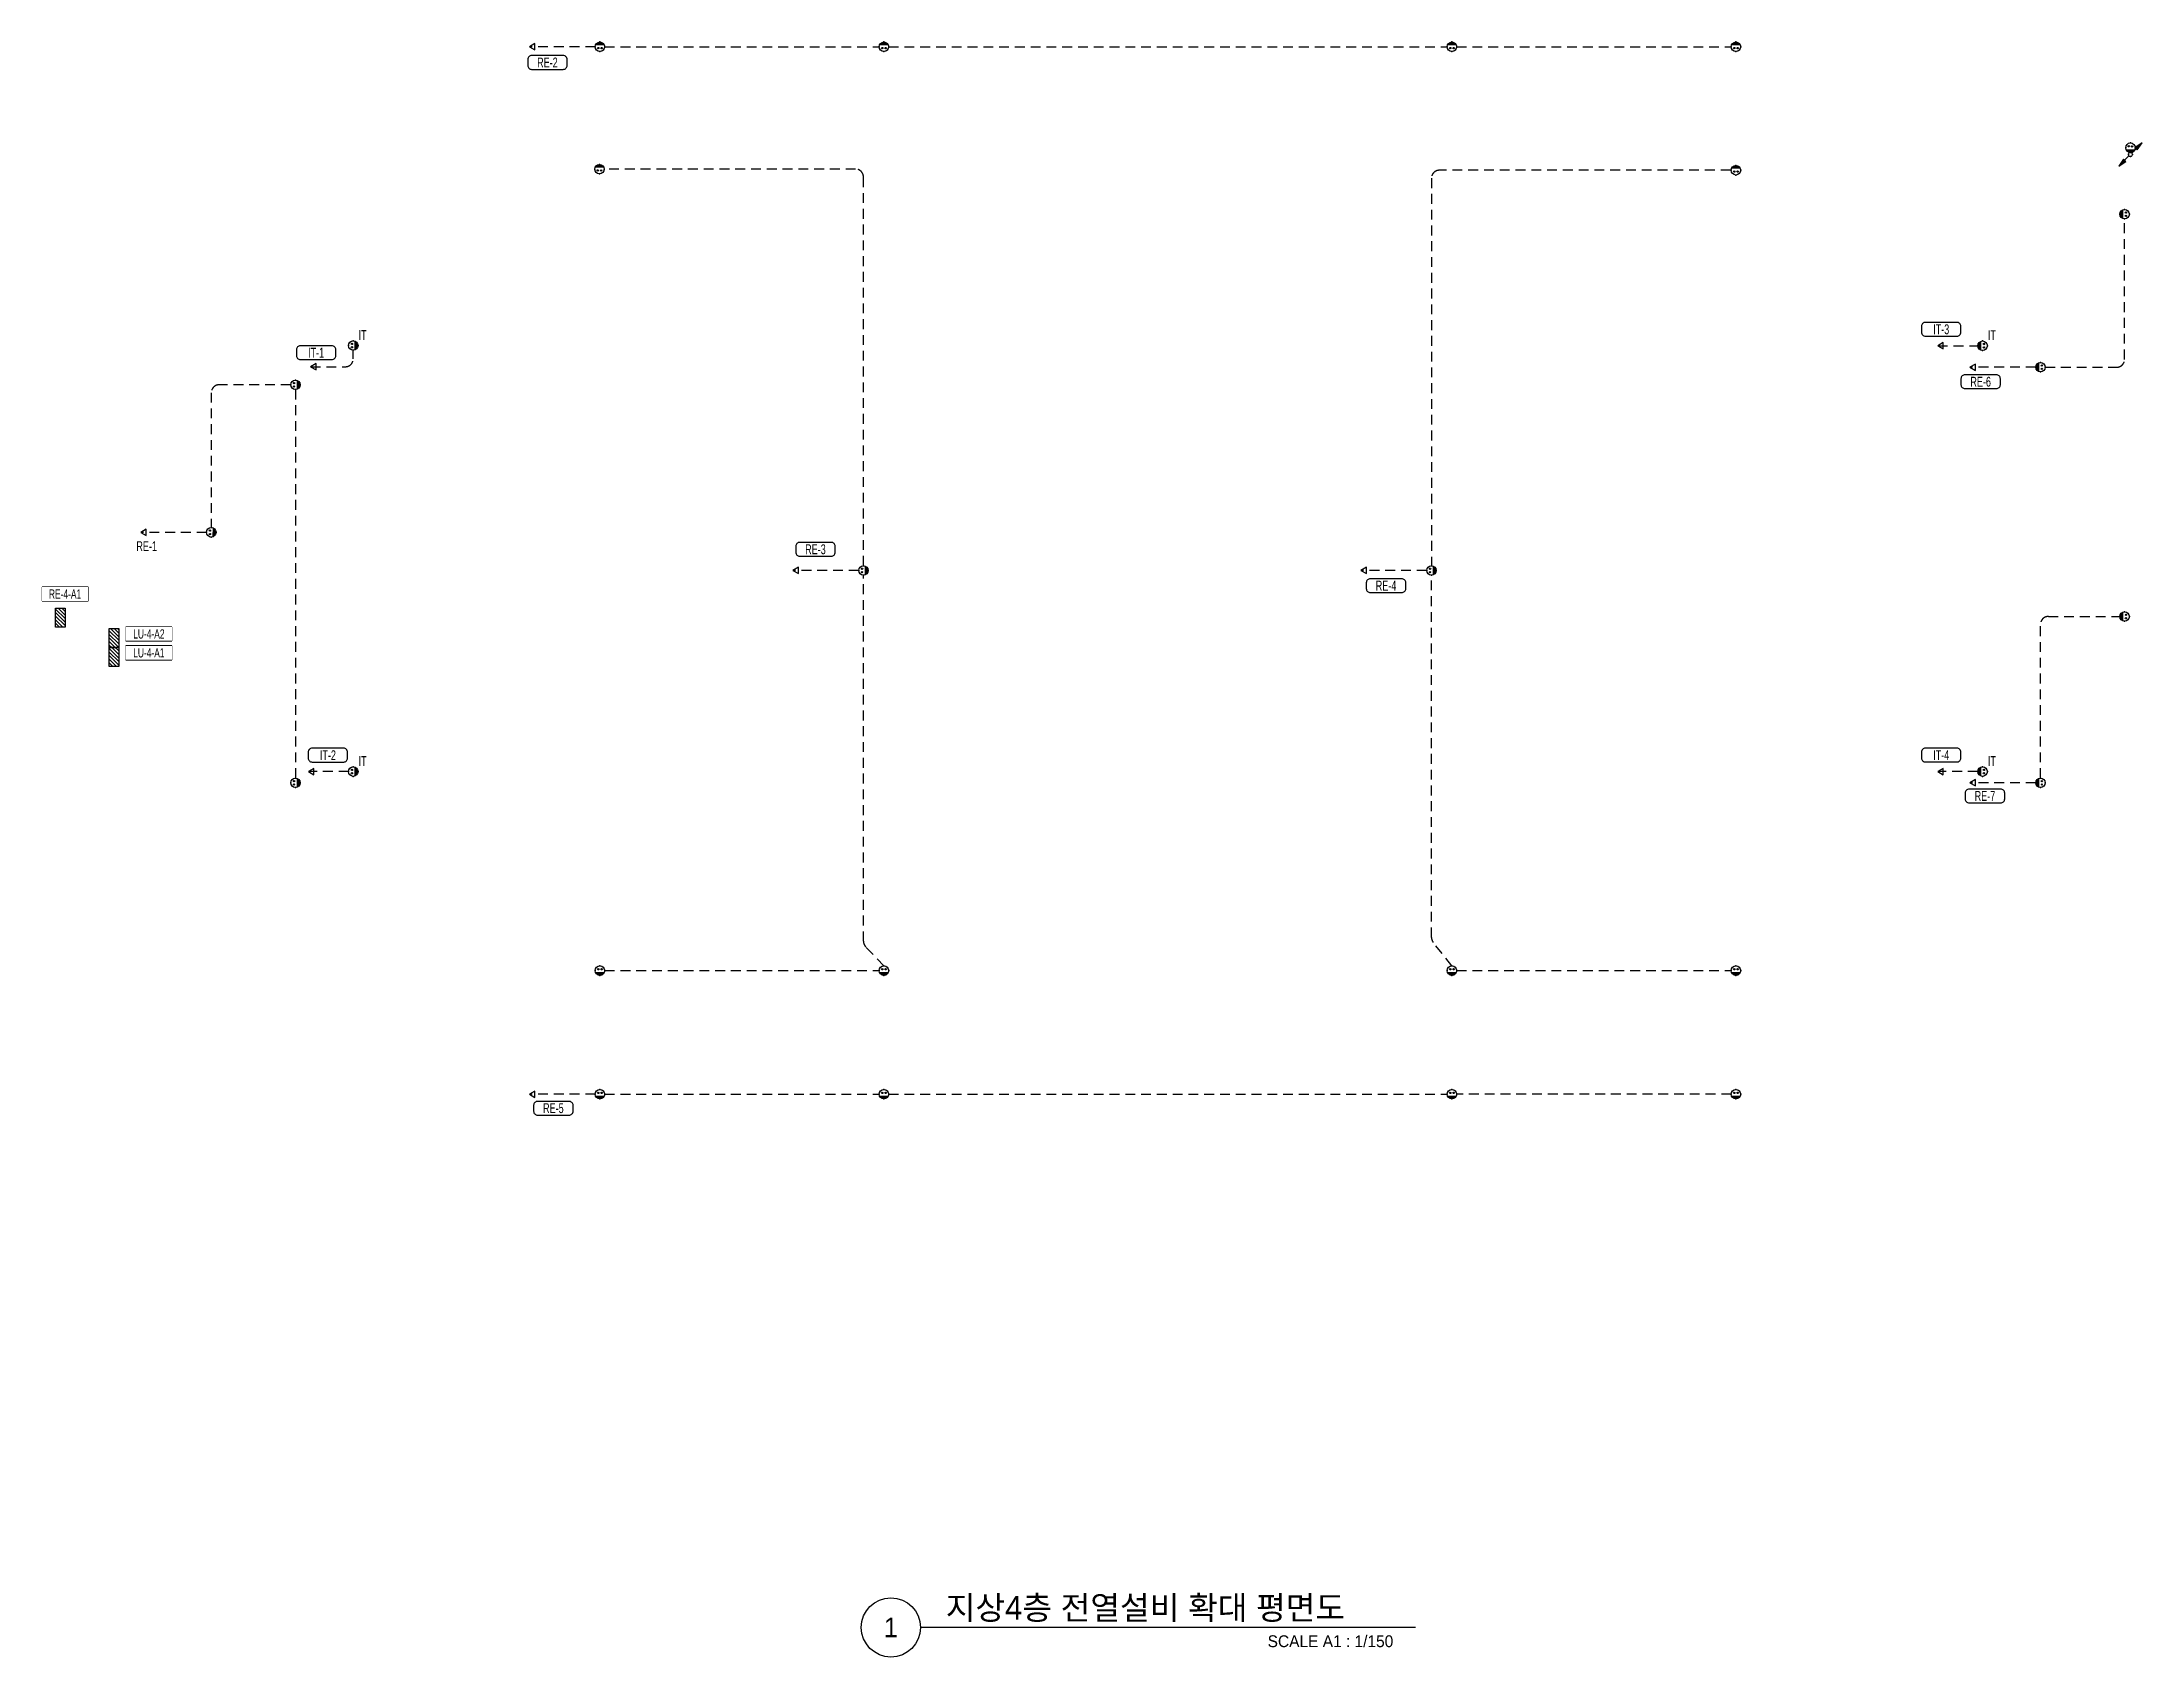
# Model space of a CAD drawing. Header units: millimetres. Extents: x 35956 to 501590, y -530175 to 881740.
# Drawn here: x 266632 to 346491, y 360825 to 422250 of the extents above; entities that cross this region are included whole.
import ezdxf
from ezdxf.enums import TextEntityAlignment as Align

# ---------------------------------------------------------------- set-up
doc = ezdxf.new("R2010")
doc.units = ezdxf.units.MM
doc.header["$LTSCALE"] = 150
doc.set_wipeout_variables(frame=1)
doc.linetypes.add('D2', pattern=[6.5, 2.5, -1.5, 2.5])
for name, color, linetype in [('------01 Distribution Panel', 3, 'Continuous'), ('------01 Distribution Panel_UPS_Emgency', 232, 'Continuous'), ('------06 Receptacle', 6, 'Continuous'), ('-----20 General Symbol', 3, 'Continuous'), ('-----22 Embeded in Floor', 4, 'D2'), ('-----41 Drawing Title', 2, 'Continuous')]:
    doc.layers.add(name, color=color, linetype=linetype)
doc.styles.add('ELEC', font='Dotum.ttf')

msp = doc.modelspace()

# ---------------------------------------------------------------- texts
at = {"layer": '------06 Receptacle', "style": 'ELEC', "width": 0.7}
for p in [(278825, 411105, 0), (278825, 411105, 0), (340785, 411101, 0), (340785, 411101, 0), (278825, 394902, 0), (340785, 394902, 0)]:
    msp.add_text('IT', height=375, dxfattribs=at).set_placement(p, align=Align.MIDDLE)
at = {"layer": '-----41 Drawing Title', "color": 2, "style": 'ELEC'}
msp.add_text('지상4층 전열설비 확대 평면도', height=900, dxfattribs=at).set_placement((300998, 362250))
at = {"layer": '-----41 Drawing Title', "color": 7, "style": 'ELEC'}
msp.add_text('1', height=750, dxfattribs=at).set_placement((298914, 361950), align=Align.MIDDLE)
at = {"layer": '-----41 Drawing Title', "style": 'ELEC'}
msp.add_text('SCALE A1 : 1/150', height=450, dxfattribs=at).set_placement((318019, 361200), align=Align.RIGHT)

# ---------------------------------------------------------------- blocks, each defined once
blk = doc.blocks.new('B02')
h = blk.add_hatch(color=256)
h.paths.add_polyline_path([(-136, 86, 0.632456), (136, 86)])
h.paths.add_polyline_path([(-75, 193, 1), (-32, 193, 1)])
h.paths.add_polyline_path([(32, 193, 1), (75, 193, 1)])
blk.add_line((-136, 86), (136, 86))
at = {"linetype": 'Continuous'}
blk.add_circle((0, 150), 150, dxfattribs=at)
for centre in [(-54, 193), (54, 193)]:
    blk.add_circle(centre, 21.4)
for p in [(-150, 150), (0, 300), (0, 0), (150, 150)]:
    blk.add_point(p)
blk = doc.blocks.new('O07')
blk.add_lwpolyline([(-173, -100), (0, 0), (-173, 100)], close=True)
blk = doc.blocks.new('A02')
h = blk.add_hatch()
h.set_pattern_fill('ANSI31', color=256, scale=25, style=0)
h.set_pattern_definition([(45, (-2000, -19200), (-56.1266, 56.1266), [])])
h.paths.add_polyline_path([(-300, 300), (-300, 0), (300, 0), (300, 300)])
blk.add_lwpolyline([(300, 0), (-300, 0), (-300, 300), (300, 300)], close=True)
blk = doc.blocks.new('O01')
blk.add_hatch(color=256).paths.add_polyline_path([(-149, -218), (-218, -149), (-368, -368)])
blk.add_line((-46, -46), (-184, -184))
blk.add_lwpolyline([(-368, -368), (-149, -218), (-218, -149), (-368, -368)])
blk.add_circle((0, 0), 65)
for p in [(-65, 0), (-65, 0), (0, 65), (0, 65), (65, 0), (65, 0), (0, -65), (0, -65)]:
    blk.add_point(p)

# ---------------------------------------------------------------- linework, layer by layer
at = {"layer": '------01 Distribution Panel', "color": 1, "elevation": 0}
for points in [[(266632, 400992), (268386, 400992), (268386, 401517), (266632, 401517)], [(269818, 398755), (271573, 398755), (271573, 399280), (269818, 399280)]]:
    msp.add_lwpolyline(points, close=True, dxfattribs=at)
at = {"layer": '-----22 Embeded in Floor'}
for p, q in [((278470, 410200), (278470, 410523)), ((338726, 410697), (340250, 410697)), ((340250, 410697), (340250, 410697))]:
    msp.add_line(p, q, dxfattribs=at)
at = {"layer": '-----22 Embeded in Floor', "elevation": 0}
for points in [[(287670, 422070), (285170, 422070)], [(288030, 422070), (298470, 422070)], [(298830, 422070), (320070, 422070)], [(320430, 422070), (330870, 422070)], [(342450, 409880), (339950, 409880)], [(276270, 409032), (276270, 394254)], [(272890, 403600), (270390, 403600)], [(297690, 402150), (295190, 402150)], [(319290, 402150), (316790, 402150)], [(278290, 394500), (276766, 394500)], [(340249, 394501), (338725, 394501)], [(342450, 394074), (339950, 394074)], [(288030, 386930), (298470, 386930)], [(320430, 386930), (330870, 386930)], [(287670, 382230), (285170, 382230)], [(288030, 382230), (298470, 382230)], [(298830, 382230), (320070, 382230)], [(330870, 382230), (320430, 382230)]]:
    msp.add_lwpolyline(points, dxfattribs=at)
for points in [[(330844, 417371), (319770, 417371, 0.414214), (319470, 417071), (319470, 402330)], [(342810, 409880), (345529, 409880, 0.414214), (345829, 410180), (345829, 415518)], [(276090, 409212), (273369, 409212, 0.414214), (273069, 408912), (273070, 403780)], [(298650, 387110), (297953, 387841, -0.192794), (297870, 388048), (297870, 401970)], [(320250, 387110), (319535, 388009, -0.169579), (319470, 388195), (319470, 401970)], [(342630, 394254), (342630, 400100, -0.414214), (342930, 400400), (342930, 400400), (345650, 400400)]]:
    msp.add_lwpolyline(points, format="xyb", dxfattribs=at)
at = {"layer": '-----22 Embeded in Floor'}
msp.add_arc((278170, 410200), 300, 270, 0, dxfattribs=at)
at = {"layer": '-----41 Drawing Title', "color": 7}
msp.add_line((318861, 361950), (300039, 361950), dxfattribs=at)
msp.add_circle((298914, 361950), 1125, dxfattribs=at)

# ---------------------------------------------------------------- block references
at = {"layer": '------01 Distribution Panel', "xscale": 1.2, "yscale": 1.2, "zscale": 1.2, "rotation": 270}
msp.add_blockref('A02', (267150, 400360), dxfattribs=at)
at = {"layer": '------01 Distribution Panel_UPS_Emgency', "xscale": 1.2, "yscale": 1.2, "zscale": 1.2, "rotation": 270}
msp.add_blockref('A02', (269190, 398860), dxfattribs=at)
at = {"layer": '------06 Receptacle', "xscale": 1.2, "yscale": 1.2, "zscale": 1.2}
for p, rotation in [((287850, 422250), 180.0000009445702), ((298650, 422250), 180.0000009445702), ((320250, 422250), 180.0000009445702), ((331050, 422250), 179.9999990554296), ((346050, 418050), 359.646272586137), ((287831, 417596), 179.9999990554298), ((331050, 417550), 179.9999990554298), ((345650, 415699), 269.646272586137), ((278650, 410703), 89.99999905542973), ((278650, 410703), 89.99999905542973), ((340250, 410699), 269.9999990554298), ((340250, 410699), 269.9999990554298), ((342450, 409880), 270.0000009445701), ((276450, 409212), 89.99999905542991), ((273250, 403600), 89.64627258613703), ((298050, 402150), 89.9999990554297), ((319650, 402150), 89.9999990554297), ((345650, 400400), 269.646272586137), ((278650, 394500), 89.99999905542973), ((340250, 394500), 269.9999990554298), ((276450, 394074), 89.99999905542991), ((342450, 394074), 270.0000009445701), ((287850, 386750), 359.9999990554297), ((298650, 386750), 359.9999990554297), ((320250, 386750), 359.9999990554297), ((331050, 386750), 359.9999990554297), ((287850, 382050), 359.9999990554297), ((298650, 382050), 359.9999990554297), ((320250, 382050), 359.9999990554297), ((331050, 382050), 359.9999990554297)]:
    msp.add_blockref('B02', p, dxfattribs=dict(at, rotation=rotation))
at = {"layer": '-----20 General Symbol', "xscale": 1.2, "yscale": 1.2, "zscale": 1.2}
msp.add_blockref('O01', (346050, 417972), dxfattribs=at)
at = {"layer": '-----20 General Symbol', "xscale": 1.2, "yscale": 1.2, "zscale": 1.2, "rotation": 180}
msp.add_blockref('O01', (346050, 417972), dxfattribs=at)
at = {"layer": '-----22 Embeded in Floor', "xscale": 1.2, "yscale": 1.2, "zscale": 1.2, "rotation": 180}
for p in [(285170, 422070), (338726, 410697), (339950, 409880), (270390, 403600), (295190, 402150), (316790, 402150), (276766, 394500), (338725, 394501), (339950, 394074), (285170, 382230)]:
    msp.add_blockref('O07', p, dxfattribs=at)

msp.set_redraw_order([(e.dxf.handle, doc.entitydb.next_handle()) for e in msp.query("TEXT MTEXT ATTDEF DIMENSION ARC_DIMENSION")])  # texts and dimensions are drawn at this point

# ---------------------------------------------------------------- wipeouts: each hides what was drawn before it
at = {"color": 1, "linetype": 'Continuous'}
msp.add_wipeout([(295295, 402844), (295297, 402820), (295302, 402798), (295311, 402776), (295323, 402756), (295339, 402738), (295357, 402723), (295377, 402710), (295398, 402701), (295421, 402696), (295445, 402694), (296645, 402694), (296668, 402696), (296691, 402701), (296713, 402710), (296733, 402723), (296751, 402738), (296766, 402756), (296778, 402776), (296787, 402798), (296793, 402820), (296795, 402844), (296795, 403069), (296793, 403092), (296787, 403115), (296778, 403137), (296766, 403157), (296751, 403175), (296733, 403190), (296713, 403203), (296691, 403212), (296668, 403217), (296645, 403219), (295445, 403219), (295421, 403217), (295398, 403212), (295377, 403203), (295357, 403190), (295339, 403175), (295323, 403157), (295311, 403137), (295302, 403115), (295297, 403092), (295295, 403069)], dxfattribs=at).translate(0, 0, 0)

# ---------------------------------------------------------------- next in the draw order: linework, layer by layer
at = {"layer": '-----22 Embeded in Floor', "elevation": 0}
msp.add_lwpolyline([(297870, 402330), (297870, 417116, 0.414214), (297570, 417416), (288011, 417416)], format="xyb", dxfattribs=at)
at = {"color": 1, "linetype": 'Continuous', "elevation": 0}
msp.add_lwpolyline([(295295, 402844, 0.414214), (295445, 402694), (296645, 402694, 0.414214), (296795, 402844), (296795, 403069, 0.414214), (296645, 403219), (295445, 403219, 0.414214), (295295, 403069)], format="xyb", close=True, dxfattribs=at)

# ---------------------------------------------------------------- next in the draw order: texts
at = {"style": 'ELEC', "width": 0.7}
msp.add_text('RE-3', height=375, dxfattribs=at).set_placement((296045, 402956), align=Align.MIDDLE)

# ---------------------------------------------------------------- next in the draw order: wipeouts: each hides what was drawn before it
at = {"color": 1}
msp.add_wipeout([(266632, 400992), (268386, 400992), (268386, 401517), (266632, 401517)], dxfattribs=at).dxf.layer = '------01 Distribution Panel'
at = {"color": 1, "linetype": 'Continuous'}
for points in [[(285102, 421360), (285104, 421337), (285110, 421314), (285119, 421292), (285131, 421272), (285146, 421254), (285164, 421239), (285184, 421227), (285206, 421218), (285229, 421212), (285252, 421210), (286452, 421210), (286476, 421212), (286499, 421218), (286521, 421227), (286541, 421239), (286559, 421254), (286574, 421272), (286586, 421292), (286595, 421314), (286601, 421337), (286602, 421360), (286602, 421585), (286601, 421609), (286595, 421632), (286586, 421654), (286574, 421674), (286559, 421692), (286541, 421707), (286521, 421719), (286499, 421728), (286476, 421734), (286452, 421735), (285252, 421735), (285229, 421734), (285206, 421728), (285184, 421719), (285164, 421707), (285146, 421692), (285131, 421674), (285119, 421654), (285110, 421632), (285104, 421609), (285102, 421585)], [(338106, 411212), (338107, 411188), (338113, 411165), (338122, 411144), (338134, 411124), (338149, 411106), (338167, 411090), (338187, 411078), (338209, 411069), (338232, 411064), (338256, 411062), (339456, 411062), (339479, 411064), (339502, 411069), (339524, 411078), (339544, 411090), (339562, 411106), (339577, 411124), (339589, 411144), (339598, 411165), (339604, 411188), (339606, 411212), (339606, 411437), (339604, 411460), (339598, 411483), (339589, 411505), (339577, 411525), (339562, 411543), (339544, 411558), (339524, 411570), (339502, 411579), (339479, 411585), (339456, 411587), (338256, 411587), (338232, 411585), (338209, 411579), (338187, 411570), (338167, 411558), (338149, 411543), (338134, 411525), (338122, 411505), (338113, 411483), (338107, 411460), (338106, 411437)], [(276305, 410320), (276307, 410296), (276312, 410273), (276321, 410252), (276334, 410232), (276349, 410214), (276367, 410198), (276387, 410186), (276409, 410177), (276432, 410172), (276455, 410170), (277655, 410170), (277679, 410172), (277701, 410177), (277723, 410186), (277743, 410198), (277761, 410214), (277776, 410232), (277789, 410252), (277798, 410273), (277803, 410296), (277805, 410320), (277805, 410545), (277803, 410568), (277798, 410591), (277789, 410613), (277776, 410633), (277761, 410651), (277743, 410666), (277723, 410678), (277701, 410687), (277679, 410693), (277655, 410695), (276455, 410695), (276432, 410693), (276409, 410687), (276387, 410678), (276367, 410666), (276349, 410651), (276334, 410633), (276321, 410613), (276312, 410591), (276307, 410568), (276305, 410545)], [(316993, 401459), (316995, 401436), (317000, 401413), (317009, 401391), (317021, 401371), (317037, 401353), (317055, 401338), (317075, 401326), (317096, 401317), (317119, 401311), (317143, 401309), (318343, 401309), (318366, 401311), (318389, 401317), (318411, 401326), (318431, 401338), (318449, 401353), (318464, 401371), (318476, 401391), (318485, 401413), (318491, 401436), (318493, 401459), (318493, 401684), (318491, 401708), (318485, 401731), (318476, 401752), (318464, 401772), (318449, 401790), (318431, 401806), (318411, 401818), (318389, 401827), (318366, 401832), (318343, 401834), (317143, 401834), (317119, 401832), (317096, 401827), (317075, 401818), (317055, 401806), (317037, 401790), (317021, 401772), (317009, 401752), (317000, 401731), (316995, 401708), (316993, 401684)], [(276754, 395014), (276756, 394991), (276762, 394968), (276771, 394946), (276783, 394926), (276798, 394908), (276816, 394893), (276836, 394881), (276858, 394872), (276881, 394866), (276904, 394864), (278104, 394864), (278128, 394866), (278151, 394872), (278173, 394881), (278193, 394893), (278211, 394908), (278226, 394926), (278238, 394946), (278247, 394968), (278253, 394991), (278254, 395014), (278254, 395239), (278253, 395263), (278247, 395286), (278238, 395308), (278226, 395328), (278211, 395345), (278193, 395361), (278173, 395373), (278151, 395382), (278128, 395388), (278104, 395389), (276904, 395389), (276881, 395388), (276858, 395382), (276836, 395373), (276816, 395361), (276798, 395345), (276783, 395328), (276771, 395308), (276762, 395286), (276756, 395263), (276754, 395239)], [(338105, 395016), (338107, 394992), (338112, 394969), (338121, 394948), (338134, 394928), (338149, 394910), (338167, 394894), (338187, 394882), (338209, 394873), (338232, 394868), (338255, 394866), (339455, 394866), (339478, 394868), (339501, 394873), (339523, 394882), (339543, 394894), (339561, 394910), (339576, 394928), (339589, 394948), (339598, 394969), (339603, 394992), (339605, 395016), (339605, 395241), (339603, 395264), (339598, 395287), (339589, 395309), (339576, 395329), (339561, 395347), (339543, 395362), (339523, 395374), (339501, 395383), (339478, 395389), (339455, 395391), (338255, 395391), (338232, 395389), (338209, 395383), (338187, 395374), (338167, 395362), (338149, 395347), (338134, 395329), (338121, 395309), (338112, 395287), (338107, 395264), (338105, 395241)], [(285328, 381584), (285330, 381561), (285335, 381538), (285344, 381516), (285356, 381496), (285372, 381478), (285390, 381463), (285410, 381451), (285431, 381442), (285454, 381436), (285478, 381434), (286678, 381434), (286701, 381436), (286724, 381442), (286746, 381451), (286766, 381463), (286784, 381478), (286799, 381496), (286811, 381516), (286820, 381538), (286826, 381561), (286828, 381584), (286828, 381809), (286826, 381833), (286820, 381856), (286811, 381877), (286799, 381897), (286784, 381915), (286766, 381931), (286746, 381943), (286724, 381952), (286701, 381957), (286678, 381959), (285478, 381959), (285454, 381957), (285431, 381952), (285410, 381943), (285390, 381931), (285372, 381915), (285356, 381897), (285344, 381877), (285335, 381856), (285330, 381833), (285328, 381809)]]:
    msp.add_wipeout(points, dxfattribs=at).translate(0, 0, 0)
for points in [[(339606, 409216), (339608, 409193), (339613, 409170), (339622, 409148), (339635, 409128), (339650, 409110), (339668, 409095), (339688, 409083), (339710, 409074), (339732, 409068), (339756, 409066), (340956, 409066), (340979, 409068), (341002, 409074), (341024, 409083), (341044, 409095), (341062, 409110), (341077, 409128), (341090, 409148), (341099, 409170), (341104, 409193), (341106, 409216), (341106, 409441), (341104, 409465), (341099, 409488), (341090, 409509), (341077, 409529), (341062, 409547), (341044, 409563), (341024, 409575), (341002, 409584), (340979, 409589), (340956, 409591), (339756, 409591), (339732, 409589), (339710, 409584), (339688, 409575), (339668, 409563), (339650, 409547), (339635, 409529), (339622, 409509), (339613, 409488), (339608, 409465), (339606, 409441)], [(269862, 402960), (269864, 402937), (269870, 402914), (269879, 402892), (269891, 402872), (269906, 402854), (269924, 402839), (269944, 402827), (269966, 402818), (269989, 402812), (270012, 402810), (271212, 402810), (271236, 402812), (271259, 402818), (271281, 402827), (271301, 402839), (271319, 402854), (271334, 402872), (271346, 402892), (271355, 402914), (271361, 402937), (271362, 402960), (271362, 403185), (271361, 403209), (271355, 403232), (271346, 403253), (271334, 403273), (271319, 403291), (271301, 403307), (271281, 403319), (271259, 403328), (271236, 403333), (271212, 403335), (270012, 403335), (269989, 403333), (269966, 403328), (269944, 403319), (269924, 403307), (269906, 403291), (269891, 403273), (269879, 403253), (269870, 403232), (269864, 403209), (269862, 403185)], [(339769, 393461), (339770, 393437), (339776, 393414), (339785, 393393), (339797, 393373), (339813, 393355), (339830, 393339), (339851, 393327), (339872, 393318), (339895, 393313), (339919, 393311), (341119, 393311), (341142, 393313), (341165, 393318), (341187, 393327), (341207, 393339), (341225, 393355), (341240, 393373), (341252, 393393), (341261, 393414), (341267, 393437), (341269, 393461), (341269, 393686), (341267, 393709), (341261, 393732), (341252, 393754), (341240, 393774), (341225, 393792), (341207, 393807), (341187, 393819), (341165, 393828), (341142, 393834), (341119, 393836), (339919, 393836), (339895, 393834), (339872, 393828), (339851, 393819), (339830, 393807), (339813, 393792), (339797, 393774), (339785, 393754), (339776, 393732), (339770, 393709), (339769, 393686)]]:
    msp.add_wipeout(points, dxfattribs=at)
at = {"color": 1}
msp.add_wipeout([(269818, 398755), (271573, 398755), (271573, 399280), (269818, 399280)], dxfattribs=at)

# ---------------------------------------------------------------- next in the draw order: linework, layer by layer
at = {"layer": '------01 Distribution Panel', "color": 1, "elevation": 0}
msp.add_lwpolyline([(269818, 399475), (271573, 399475), (271573, 400000), (269818, 400000)], close=True, dxfattribs=at)
at = {"color": 1, "linetype": 'Continuous', "elevation": 0}
for points in [[(285102, 421360, 0.414214), (285252, 421210), (286452, 421210, 0.414214), (286602, 421360), (286602, 421585, 0.414214), (286452, 421735), (285252, 421735, 0.414214), (285102, 421585)], [(338106, 411212, 0.414214), (338256, 411062), (339456, 411062, 0.414214), (339606, 411212), (339606, 411437, 0.414214), (339456, 411587), (338256, 411587, 0.414214), (338106, 411437)], [(276305, 410320, 0.414214), (276455, 410170), (277655, 410170, 0.414214), (277805, 410320), (277805, 410545, 0.414214), (277655, 410695), (276455, 410695, 0.414214), (276305, 410545)], [(339606, 409216, 0.414214), (339756, 409066), (340956, 409066, 0.414214), (341106, 409216), (341106, 409441, 0.414214), (340956, 409591), (339756, 409591, 0.414214), (339606, 409441)], [(316993, 401459, 0.414214), (317143, 401309), (318343, 401309, 0.414214), (318493, 401459), (318493, 401684, 0.414214), (318343, 401834), (317143, 401834, 0.414214), (316993, 401684)], [(276754, 395014, 0.414214), (276904, 394864), (278104, 394864, 0.414214), (278254, 395014), (278254, 395239, 0.414214), (278104, 395389), (276904, 395389, 0.414214), (276754, 395239)], [(338105, 395016, 0.414214), (338255, 394866), (339455, 394866, 0.414214), (339605, 395016), (339605, 395241, 0.414214), (339455, 395391), (338255, 395391, 0.414214), (338105, 395241)], [(339769, 393461, 0.414214), (339919, 393311), (341119, 393311, 0.414214), (341269, 393461), (341269, 393686, 0.414214), (341119, 393836), (339919, 393836, 0.414214), (339769, 393686)], [(285328, 381584, 0.414214), (285478, 381434), (286678, 381434, 0.414214), (286828, 381584), (286828, 381809, 0.414214), (286678, 381959), (285478, 381959, 0.414214), (285328, 381809)]]:
    msp.add_lwpolyline(points, format="xyb", close=True, dxfattribs=at)

# ---------------------------------------------------------------- next in the draw order: block references
at = {"layer": '------01 Distribution Panel_UPS_Emgency', "xscale": 1.2, "yscale": 1.2, "zscale": 1.2, "rotation": 270}
msp.add_blockref('A02', (269190, 399580), dxfattribs=at)

# ---------------------------------------------------------------- next in the draw order: texts
at = {"layer": '------01 Distribution Panel', "style": 'ELEC', "width": 0.7}
msp.add_text('RE-4-A1', height=350, dxfattribs=at).set_placement((267509, 401255), align=Align.MIDDLE_CENTER)
at = {"style": 'ELEC', "width": 0.7}
for s, p in [('RE-2', (285852, 421473)), ('RE-6', (340356, 409329)), ('RE-1', (270612, 403073)), ('RE-4', (317743, 401572)), ('IT-2', (277504, 395127)), ('IT-4', (338855, 395128)), ('RE-7', (340519, 393573)), ('RE-5', (286078, 381697, 0))]:
    msp.add_text(s, height=375, dxfattribs=at).set_placement(p, align=Align.MIDDLE)

# ---------------------------------------------------------------- next in the draw order: wipeouts: each hides what was drawn before it
at = {"color": 1, "linetype": 'Continuous'}
for points in [[(338106, 411212), (338107, 411188), (338113, 411165), (338122, 411144), (338134, 411124), (338149, 411106), (338167, 411090), (338187, 411078), (338209, 411069), (338232, 411064), (338256, 411062), (339456, 411062), (339479, 411064), (339502, 411069), (339524, 411078), (339544, 411090), (339562, 411106), (339577, 411124), (339589, 411144), (339598, 411165), (339604, 411188), (339606, 411212), (339606, 411437), (339604, 411460), (339598, 411483), (339589, 411505), (339577, 411525), (339562, 411543), (339544, 411558), (339524, 411570), (339502, 411579), (339479, 411585), (339456, 411587), (338256, 411587), (338232, 411585), (338209, 411579), (338187, 411570), (338167, 411558), (338149, 411543), (338134, 411525), (338122, 411505), (338113, 411483), (338107, 411460), (338106, 411437)], [(276305, 410320), (276307, 410296), (276312, 410273), (276321, 410252), (276334, 410232), (276349, 410214), (276367, 410198), (276387, 410186), (276409, 410177), (276432, 410172), (276455, 410170), (277655, 410170), (277679, 410172), (277701, 410177), (277723, 410186), (277743, 410198), (277761, 410214), (277776, 410232), (277789, 410252), (277798, 410273), (277803, 410296), (277805, 410320), (277805, 410545), (277803, 410568), (277798, 410591), (277789, 410613), (277776, 410633), (277761, 410651), (277743, 410666), (277723, 410678), (277701, 410687), (277679, 410693), (277655, 410695), (276455, 410695), (276432, 410693), (276409, 410687), (276387, 410678), (276367, 410666), (276349, 410651), (276334, 410633), (276321, 410613), (276312, 410591), (276307, 410568), (276305, 410545)]]:
    msp.add_wipeout(points, dxfattribs=at).translate(0, 0, 0)
at = {"color": 1}
msp.add_wipeout([(269818, 399475), (271573, 399475), (271573, 400000), (269818, 400000)], dxfattribs=at)

# ---------------------------------------------------------------- next in the draw order: linework, layer by layer
at = {"layer": '-----22 Embeded in Floor'}
msp.add_line((276847, 409900), (278170, 409900), dxfattribs=at)
at = {"color": 1, "linetype": 'Continuous', "elevation": 0}
for points in [[(338106, 411212, 0.414214), (338256, 411062), (339456, 411062, 0.414214), (339606, 411212), (339606, 411437, 0.414214), (339456, 411587), (338256, 411587, 0.414214), (338106, 411437)], [(276305, 410320, 0.414214), (276455, 410170), (277655, 410170, 0.414214), (277805, 410320), (277805, 410545, 0.414214), (277655, 410695), (276455, 410695, 0.414214), (276305, 410545)]]:
    msp.add_lwpolyline(points, format="xyb", close=True, dxfattribs=at)

# ---------------------------------------------------------------- next in the draw order: block references
at = {"layer": '-----22 Embeded in Floor', "xscale": 1.2, "yscale": 1.2, "zscale": 1.2, "rotation": 180}
msp.add_blockref('O07', (276847, 409900), dxfattribs=at)

# ---------------------------------------------------------------- next in the draw order: texts
at = {"layer": '------01 Distribution Panel_UPS_Emgency', "style": 'ELEC', "width": 0.7}
for s, p in [('LU-4-A2', (270695, 399737)), ('LU-4-A1', (270695, 399017))]:
    msp.add_text(s, height=350, dxfattribs=at).set_placement(p, align=Align.MIDDLE_CENTER)
at = {"style": 'ELEC', "width": 0.7}
for s, p in [('IT-3', (338856, 411324)), ('IT-3', (338856, 411324, 0)), ('IT-1', (277055, 410432, 0))]:
    msp.add_text(s, height=375, dxfattribs=at).set_placement(p, align=Align.MIDDLE)

doc.saveas('drawing.dxf')
